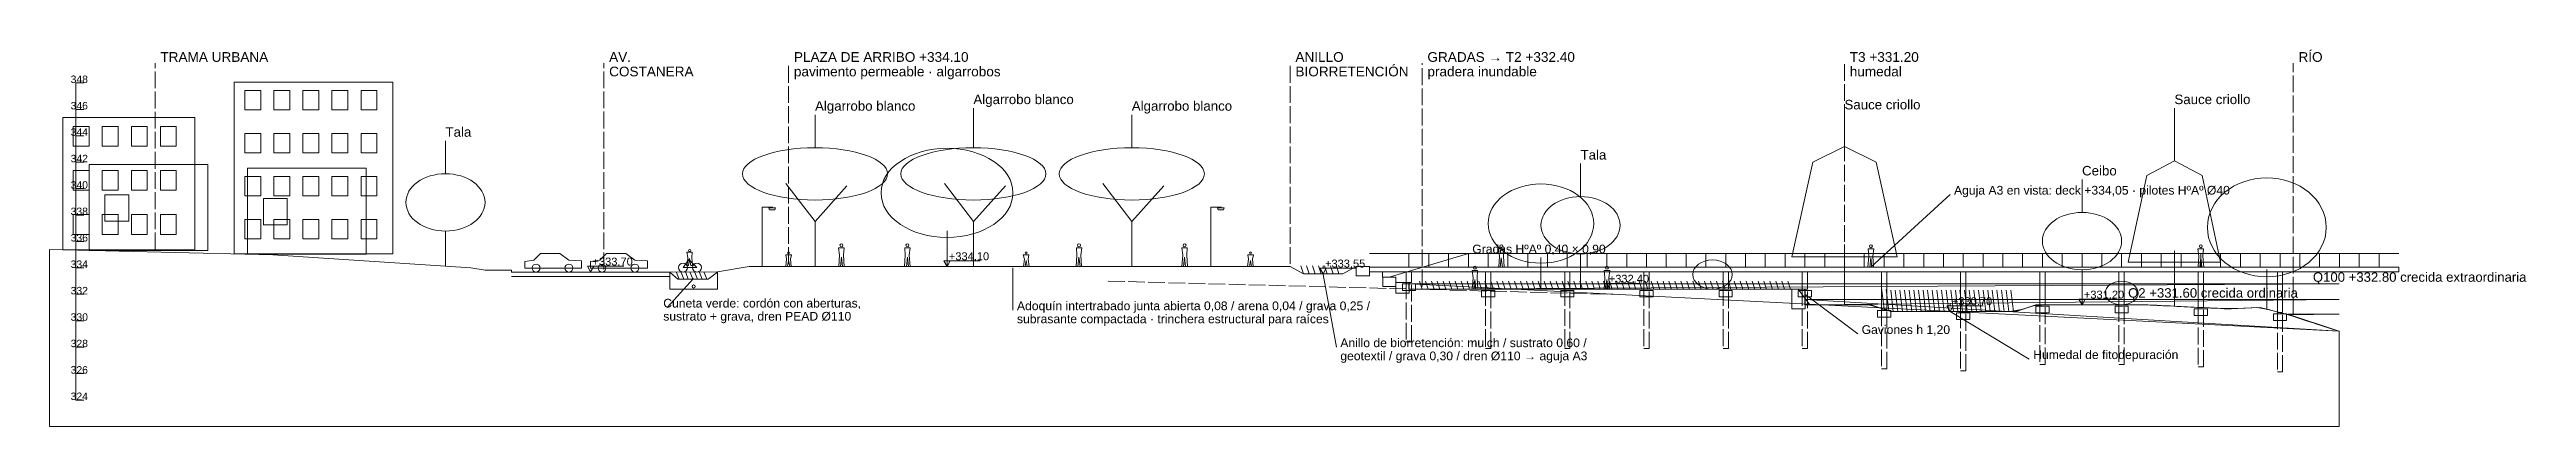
# Model space of a CAD drawing. Header units: metres. Extents: x -1097 to 1588, y -673 to 884.
# Drawn here: x 480 to 667.7, y -673 to -644.5 of the extents above; entities that cross this region are included whole.
import ezdxf

# ---------------------------------------------------------------- set-up
doc = ezdxf.new("R2010")
doc.units = ezdxf.units.M
doc.linetypes.add('DASHED', pattern=[1.524, 1.27, -0.254])
for name, color, linetype, lineweight, plot in [('CORTE-AGUA', 5, 'Continuous', 0, False), ('CORTE-ESTRUCTURA', 30, 'Continuous', 0, False), ('CORTE-TERRENO', 7, 'Continuous', 0, False), ('CORTE-TERRENO_EXIST', 9, 'Continuous', 0, False), ('CORTE-TEXTO', 7, 'Continuous', 0, False), ('CORTE-VEGETACION', 3, 'Continuous', 0, False), ('COTAS', 7, 'Continuous', 0, False), ('SUDS-CUNETA_VERDE', 3, 'Continuous', 0, False), ('SUDS-PASARELA', 30, 'Continuous', 0, False), ('TERRAZAS-GAVIONES', 8, 'Continuous', 0, False), ('VISTA-EDIFICIOS', 8, 'Continuous', 0, False), ('VISTA-FIGURAS', 8, 'Continuous', 0, False), ('VISTA-FONDO', 9, 'Continuous', 0, False)]:
    doc.layers.add(name, color=color, linetype=linetype, lineweight=lineweight, plot=plot)
doc.styles.add('ARIAL', font='arial.ttf')

msp = doc.modelspace()

# ---------------------------------------------------------------- texts
at = {"layer": 'CORTE-AGUA', "style": 'ARIAL'}
for s, p in [('Q100 +332.80 crecida extraordinaria', (651.49, -662.05)), ('Q2 +331.60 crecida ordinaria', (637.49, -663.25))]:
    msp.add_text(s, height=0.7125, dxfattribs=at).set_placement(p)
at = {"layer": 'CORTE-TEXTO', "style": 'ARIAL'}
for s, height, p in [('TRAMA URBANA', 0.7362, (488.4, -645.4)), ('AV.', 0.736, (522.4, -645.4)), ('PLAZA DE ARRIBO +334.10', 0.7362, (536.4, -645.4)), ('ANILLO', 0.736, (574.4, -645.4)), ('BIORRETENCIÓN', 0.7362, (574.4, -646.5)), ('GRADAS → T2 +332.40', 0.7362, (584.4, -645.4)), ('T3 +331.20', 0.736, (616.4, -645.4)), ('RÍO', 0.736, (650.4, -645.4)), ('348', 0.562, (481.6, -647)), ('COSTANERA', 0.736, (522.4, -646.5)), ('pavimento permeable · algarrobos', 0.7362, (536.4, -646.5)), ('pradera inundable', 0.7362, (584.4, -646.5)), ('humedal', 0.736, (616.4, -646.5)), ('346', 0.562, (481.6, -649)), ('Algarrobo blanco', 0.72, (538, -649.1)), ('Algarrobo blanco', 0.72, (550, -648.6)), ('Algarrobo blanco', 0.72, (562, -649.1)), ('Sauce criollo', 0.72, (616, -649)), ('Sauce criollo', 0.72, (641, -648.6)), ('344', 0.562, (481.6, -651)), ('Tala', 0.72, (510, -651.07)), ('342', 0.562, (481.6, -653)), ('Tala', 0.72, (596, -652.8)), ('340', 0.562, (481.6, -655)), ('Aguja A3 en vista: deck +334,05 · pilotes HºAº Ø40', 0.6587, (624.3, -655.45)), ('Ceibo', 0.72, (634, -654)), ('338', 0.562, (481.6, -657)), ('336', 0.562, (481.6, -659)), ('334', 0.562, (481.6, -661)), ('Gradas HºAº 0,40 × 0,90', 0.6587, (587.8, -659.9)), ('332', 0.562, (481.6, -663)), ('sustrato + grava, dren PEAD Ø110', 0.6587, (526.5, -664.99)), ('Cuneta verde: cordón con aberturas,', 0.6587, (526.5, -664)), ('Adoquín intertrabado junta abierta 0,08 / arena 0,04 / grava 0,25 /', 0.6587, (553.3, -664.2)), ('330', 0.562, (481.6, -665)), ('subrasante compactada · trinchera estructural para raíces', 0.6587, (553.3, -665.19)), ('Gaviones h 1,20', 0.6587, (617.3, -666)), ('328', 0.562, (481.6, -667)), ('Anillo de biorretención: mulch / sustrato 0,60 /', 0.6587, (577.8, -667)), ('geotextil / grava 0,30 / dren Ø110 → aguja A3', 0.6587, (577.8, -667.99)), ('Humedal de fitodepuración', 0.6587, (630.3, -667.9)), ('326', 0.562, (481.6, -669)), ('324', 0.562, (481.6, -671))]:
    msp.add_text(s, height=height, dxfattribs=at).set_placement(p)
at = {"layer": 'COTAS', "style": 'ARIAL'}
for s, p in [('+333.70', (521.14, -660.82)), ('+334.10', (548.14, -660.42)), ('+333.55', (576.64, -660.97)), ('+332.40', (598.14, -662.12)), ('+330.70', (624.14, -663.82)), ('+331.20', (634.14, -663.32))]:
    msp.add_text(s, height=0.6, dxfattribs=at).set_placement(p)

# ---------------------------------------------------------------- linework, layer by layer
at = {"layer": 'CORTE-AGUA'}
for points in [[(583.07, -662.2), (653.49, -665.8), (652.6, -665.51), (651.71, -665.22), (650.82, -664.93), (649.92, -664.64), (649.03, -664.39), (648.14, -664.16), (647.25, -664.01), (646.36, -664.05), (645.47, -664.08), (644.58, -664.08), (643.69, -664.03), (642.79, -663.99), (641.9, -663.95), (641.01, -663.9), (640.12, -663.86), (639.23, -663.81), (638.34, -663.8), (637.45, -663.8), (636.55, -663.8), (635.66, -663.8), (634.77, -663.8), (633.88, -663.8), (632.99, -663.8), (632.1, -663.8), (631.21, -663.8), (630.32, -663.86), (629.42, -664.16), (628.53, -664.3), (627.64, -664.3), (626.75, -664.3), (625.86, -664.3), (624.97, -664.3), (624.08, -664.3), (623.18, -664.3), (622.29, -664.3), (621.4, -664.3), (620.51, -664.3), (619.62, -664.3), (618.73, -664.04), (617.84, -663.8), (616.94, -663.8), (616.05, -663.8), (615.16, -663.8), (614.27, -663.8), (613.38, -663.8), (612.49, -662.6), (611.6, -662.6), (610.71, -662.6), (609.81, -662.6), (608.92, -662.6), (608.03, -662.6), (607.14, -662.6), (606.25, -662.6), (605.36, -662.6), (604.47, -662.6), (603.57, -662.6), (602.68, -662.6), (601.79, -662.6), (600.9, -662.6), (600.01, -662.6), (599.12, -662.6), (598.23, -662.6), (597.34, -662.6), (596.44, -662.6), (595.55, -662.6), (594.66, -662.6), (593.77, -662.6), (592.88, -662.6), (591.99, -662.6), (591.1, -662.6), (590.2, -662.6), (589.31, -662.6), (588.42, -662.6), (587.53, -662.6), (586.64, -662.6), (585.75, -662.6), (584.86, -662.6), (583.97, -662.6), (653.49, -662.2), (583.07, -662.2)], [(613.02, -663.4), (653.49, -665.8), (652.98, -665.63), (652.47, -665.47), (651.95, -665.3), (651.44, -665.13), (650.93, -664.97), (650.42, -664.8), (649.9, -664.63), (649.39, -664.48), (648.88, -664.35), (648.37, -664.22), (647.85, -664.09), (647.34, -664.01), (646.83, -664.03), (646.32, -664.05), (645.81, -664.07), (645.29, -664.09), (644.78, -664.09), (644.27, -664.06), (643.76, -664.04), (643.24, -664.01), (642.73, -663.99), (642.22, -663.96), (641.71, -663.94), (641.2, -663.91), (640.68, -663.88), (640.17, -663.86), (639.66, -663.83), (639.15, -663.81), (638.63, -663.8), (638.12, -663.8), (637.61, -663.8), (637.1, -663.8), (636.58, -663.8), (636.07, -663.8), (635.56, -663.8), (635.05, -663.8), (634.54, -663.8), (634.02, -663.8), (633.51, -663.8), (633, -663.8), (632.49, -663.8), (631.97, -663.8), (631.46, -663.8), (630.95, -663.8), (630.44, -663.82), (629.93, -663.99), (629.41, -664.16), (628.9, -664.3), (628.39, -664.3), (627.88, -664.3), (627.36, -664.3), (626.85, -664.3), (626.34, -664.3), (625.83, -664.3), (625.31, -664.3), (624.8, -664.3), (624.29, -664.3), (623.78, -664.3), (623.27, -664.3), (622.75, -664.3), (622.24, -664.3), (621.73, -664.3), (621.22, -664.3), (620.7, -664.3), (620.19, -664.3), (619.68, -664.3), (619.17, -664.19), (618.65, -664.02), (618.14, -663.85), (617.63, -663.8), (617.12, -663.8), (616.61, -663.8), (616.09, -663.8), (615.58, -663.8), (615.07, -663.8), (614.56, -663.8), (614.04, -663.8), (613.53, -663.8), (653.49, -663.4), (613.02, -663.4)], [(649.58, -664.5), (653.49, -665.8), (653.44, -665.78), (653.39, -665.77), (653.34, -665.75), (653.29, -665.74), (653.24, -665.72), (653.19, -665.7), (653.14, -665.69), (653.09, -665.67), (653.04, -665.66), (653, -665.64), (652.95, -665.62), (652.9, -665.61), (652.85, -665.59), (652.8, -665.58), (652.75, -665.56), (652.7, -665.54), (652.65, -665.53), (652.6, -665.51), (652.55, -665.49), (652.5, -665.48), (652.45, -665.46), (652.4, -665.45), (652.35, -665.43), (652.3, -665.41), (652.25, -665.4), (652.2, -665.38), (652.15, -665.37), (652.11, -665.35), (652.06, -665.33), (652.01, -665.32), (651.96, -665.3), (651.91, -665.29), (651.86, -665.27), (651.81, -665.25), (651.76, -665.24), (651.71, -665.22), (651.66, -665.21), (651.61, -665.19), (651.56, -665.17), (651.51, -665.16), (651.46, -665.14), (651.41, -665.13), (651.36, -665.11), (651.31, -665.09), (651.27, -665.08), (651.22, -665.06), (651.17, -665.04), (651.12, -665.03), (651.07, -665.01), (651.02, -665), (650.97, -664.98), (650.92, -664.96), (650.87, -664.95), (650.82, -664.93), (650.77, -664.92), (650.72, -664.9), (650.67, -664.88), (650.62, -664.87), (650.57, -664.85), (650.52, -664.84), (650.47, -664.82), (650.42, -664.8), (650.38, -664.79), (650.33, -664.77), (650.28, -664.76), (650.23, -664.74), (650.18, -664.72), (650.13, -664.71), (650.08, -664.69), (650.03, -664.68), (649.98, -664.66), (649.93, -664.64), (649.88, -664.63), (649.83, -664.61), (649.78, -664.59), (649.73, -664.58), (649.68, -664.56), (649.63, -664.55), (653.49, -664.5), (649.58, -664.5)]]:
    msp.add_lwpolyline(points, close=True, dxfattribs=at)
at = {"layer": 'CORTE-AGUA', "linetype": 'DASHED'}
for points in [[(583.07, -662.2), (653.49, -662.2)], [(613.02, -663.4), (653.49, -663.4)]]:
    msp.add_lwpolyline(points, dxfattribs=at)
at = {"layer": 'CORTE-AGUA'}
msp.add_lwpolyline([(649.58, -664.5), (653.49, -664.5)], dxfattribs=at)
at = {"layer": 'CORTE-ESTRUCTURA'}
for points in [[(483, -659.67), (483, -653.17), (492, -653.17), (492, -659.67)], [(495, -659.95), (495, -653.45), (504, -653.45), (504, -659.95)], [(484.2, -657.47), (486, -657.47), (486, -655.47), (484.2, -655.47)], [(496.2, -657.75), (498, -657.75), (498, -655.75), (496.2, -655.75)], [(582.5, -662.2), (583.5, -662.2), (583.5, -662.7), (582.5, -662.7)], [(582.8, -661.3), (583.2, -661.3), (583.2, -662.1), (582.8, -662.1)], [(588.8, -661.3), (589.2, -661.3), (589.2, -662.6), (588.8, -662.6)], [(594.8, -661.3), (595.2, -661.3), (595.2, -662.6), (594.8, -662.6)], [(600.8, -661.3), (601.2, -661.3), (601.2, -662.6), (600.8, -662.6)], [(606.8, -661.3), (607.2, -661.3), (607.2, -662.6), (606.8, -662.6)], [(612.8, -661.3), (613.2, -661.3), (613.2, -662.6), (612.8, -662.6)], [(618.8, -661.3), (619.2, -661.3), (619.2, -664.13), (618.8, -664.13)], [(624.8, -661.3), (625.2, -661.3), (625.2, -664.3), (624.8, -664.3)], [(630.8, -661.3), (631.2, -661.3), (631.2, -663.8), (630.8, -663.8)], [(636.8, -661.3), (637.2, -661.3), (637.2, -663.8), (636.8, -663.8)], [(642.8, -661.3), (643.2, -661.3), (643.2, -664), (642.8, -664)], [(648.8, -661.3), (649.2, -661.3), (649.2, -664.38), (648.8, -664.38)], [(588.5, -662.7), (589.5, -662.7), (589.5, -663.2), (588.5, -663.2)], [(594.5, -662.7), (595.5, -662.7), (595.5, -663.2), (594.5, -663.2)], [(600.5, -662.7), (601.5, -662.7), (601.5, -663.2), (600.5, -663.2)], [(606.5, -662.7), (607.5, -662.7), (607.5, -663.2), (606.5, -663.2)], [(612.5, -662.7), (613.5, -662.7), (613.5, -663.2), (612.5, -663.2)], [(618.5, -664.23), (619.5, -664.23), (619.5, -664.73), (618.5, -664.73)], [(630.5, -663.9), (631.5, -663.9), (631.5, -664.4), (630.5, -664.4)], [(636.5, -663.9), (637.5, -663.9), (637.5, -664.4), (636.5, -664.4)], [(642.5, -664.1), (643.5, -664.1), (643.5, -664.6), (642.5, -664.6)], [(624.5, -664.4), (625.5, -664.4), (625.5, -664.9), (624.5, -664.9)], [(648.5, -664.48), (649.5, -664.48), (649.5, -664.98), (648.5, -664.98)]]:
    msp.add_lwpolyline(points, close=True, dxfattribs=at)
msp.add_lwpolyline([(515, -661.66), (527, -661.66)], dxfattribs=at)
at = {"layer": 'CORTE-ESTRUCTURA', "linetype": 'DASHED'}
for points in [[(582.8, -662.1), (582.8, -666.6), (583.2, -666.6), (583.2, -662.1)], [(588.8, -662.6), (588.8, -667.1), (589.2, -667.1), (589.2, -662.6)], [(594.8, -662.6), (594.8, -667.1), (595.2, -667.1), (595.2, -662.6)], [(600.8, -662.6), (600.8, -667.1), (601.2, -667.1), (601.2, -662.6)], [(606.8, -662.6), (606.8, -667.1), (607.2, -667.1), (607.2, -662.6)], [(612.8, -662.6), (612.8, -667.1), (613.2, -667.1), (613.2, -662.6)], [(618.8, -664.13), (618.8, -668.63), (619.2, -668.63), (619.2, -664.13)], [(624.8, -664.3), (624.8, -668.8), (625.2, -668.8), (625.2, -664.3)], [(630.8, -663.8), (630.8, -668.3), (631.2, -668.3), (631.2, -663.8)], [(636.8, -663.8), (636.8, -668.3), (637.2, -668.3), (637.2, -663.8)], [(642.8, -664), (642.8, -668.5), (643.2, -668.5), (643.2, -664)], [(648.8, -664.38), (648.8, -668.88), (649.2, -668.88), (649.2, -664.38)]]:
    msp.add_lwpolyline(points, dxfattribs=at)
at = {"layer": 'CORTE-TERRENO'}
msp.add_lwpolyline([(480, -659.6), (496.92, -660), (511.93, -661), (513, -661.16), (515, -661.16), (515, -661.31), (527, -661.31), (530.6, -661.3), (533, -660.9), (574, -660.9), (575, -661.45), (578, -661.45), (579, -660.9), (580, -660.9), (580, -661.3), (581, -661.3), (581, -661.7), (582, -661.7), (582, -662.1), (583, -662.1), (583, -662.6), (613, -662.6), (613, -663.8), (618, -663.8), (619.5, -664.3), (629, -664.3), (630.5, -663.8), (639, -663.8), (645, -664.1), (647.49, -664), (649.49, -664.5), (653.49, -665.8), (653.49, -673), (480, -673)], close=True, dxfattribs=at)
msp.add_lwpolyline([(480, -659.6), (496.92, -660), (511.93, -661), (513, -661.16), (515, -661.16), (515, -661.31), (527, -661.31), (530.6, -661.3), (533, -660.9), (574, -660.9), (575, -661.45), (578, -661.45), (579, -660.9), (580, -660.9), (580, -661.3), (581, -661.3), (581, -661.7), (582, -661.7), (582, -662.1), (583, -662.1), (583, -662.6), (613, -662.6), (613, -663.8), (618, -663.8), (619.5, -664.3), (629, -664.3), (630.5, -663.8), (639, -663.8), (645, -664.1), (647.49, -664), (649.49, -664.5), (653.49, -665.8)], dxfattribs=at)
at = {"layer": 'CORTE-TERRENO_EXIST', "linetype": 'DASHED'}
msp.add_lwpolyline([(560.2, -662), (598.47, -663)], dxfattribs=at)
at = {"layer": 'CORTE-TEXTO', "linetype": 'DASHED'}
for points in [[(488, -659.59), (488, -645.5)], [(522, -661.11), (522, -645.5)], [(536, -660.7), (536, -645.5)], [(574, -660.7), (574, -645.5)], [(584, -662.4), (584, -645.5)], [(616, -663.6), (616, -645.5)], [(650, -664.47), (650, -645.5)]]:
    msp.add_lwpolyline(points, dxfattribs=at)
at = {"layer": 'CORTE-TEXTO'}
for points in [[(482, -647), (482.6, -647)], [(482, -671), (482, -647)], [(482, -649), (482.6, -649)], [(482, -651), (482.6, -651)], [(482, -653), (482.6, -653)], [(482, -655), (482.6, -655)], [(618, -660.95), (624, -655.45)], [(482, -657), (482.6, -657)], [(482, -659), (482.6, -659)], [(581.5, -661.7), (587.5, -659.9)], [(482, -661), (482.6, -661)], [(528.8, -661.8), (526.8, -664)], [(553, -661), (553, -664.2)], [(576.5, -661.5), (577.5, -667)], [(482, -663), (482.6, -663)], [(613, -663), (617, -666)], [(624, -664.3), (630, -667.9)], [(482, -665), (482.6, -665)], [(482, -667), (482.6, -667)], [(482, -669), (482.6, -669)], [(482, -671), (482.6, -671)]]:
    msp.add_lwpolyline(points, dxfattribs=at)
at = {"layer": 'CORTE-VEGETACION'}
for p, q in [((527.7, -661.86), (527.5, -661.36)), ((528.05, -661.86), (527.85, -661.36)), ((528.4, -661.86), (528.2, -661.36)), ((528.75, -661.86), (528.55, -661.36)), ((529.1, -661.86), (528.9, -661.36)), ((529.45, -661.86), (529.25, -661.36)), ((529.8, -661.86), (529.6, -661.36)), ((575, -661.45), (574.8, -660.85)), ((575.45, -661.45), (575.25, -660.85)), ((575.9, -661.45), (575.7, -660.85)), ((576.35, -661.45), (576.15, -660.85)), ((576.8, -661.45), (576.6, -660.85)), ((577.25, -661.45), (577.05, -660.85)), ((577.7, -661.45), (577.5, -660.85)), ((584, -662.6), (583.8, -662)), ((584.45, -662.6), (584.25, -662)), ((584.9, -662.6), (584.7, -662)), ((585.35, -662.6), (585.15, -662)), ((585.8, -662.6), (585.6, -662)), ((586.25, -662.6), (586.05, -662)), ((586.7, -662.6), (586.5, -662)), ((587.15, -662.6), (586.95, -662)), ((587.6, -662.6), (587.4, -662)), ((588.05, -662.6), (587.85, -662)), ((588.5, -662.6), (588.3, -662)), ((588.95, -662.6), (588.75, -662)), ((589.4, -662.6), (589.2, -662)), ((589.85, -662.6), (589.65, -662)), ((590.3, -662.6), (590.1, -662)), ((590.75, -662.6), (590.55, -662)), ((591.2, -662.6), (591, -662)), ((591.65, -662.6), (591.45, -662)), ((592.1, -662.6), (591.9, -662)), ((592.55, -662.6), (592.35, -662)), ((593, -662.6), (592.8, -662)), ((593.45, -662.6), (593.25, -662)), ((593.9, -662.6), (593.7, -662)), ((594.35, -662.6), (594.15, -662)), ((594.8, -662.6), (594.6, -662)), ((595.25, -662.6), (595.05, -662)), ((595.7, -662.6), (595.5, -662)), ((596.15, -662.6), (595.95, -662)), ((596.6, -662.6), (596.4, -662)), ((597.05, -662.6), (596.85, -662)), ((597.5, -662.6), (597.3, -662)), ((597.95, -662.6), (597.75, -662)), ((598.4, -662.6), (598.2, -662)), ((598.85, -662.6), (598.65, -662)), ((599.3, -662.6), (599.1, -662)), ((599.75, -662.6), (599.55, -662)), ((600.2, -662.6), (600, -662)), ((600.65, -662.6), (600.45, -662)), ((601.1, -662.6), (600.9, -662)), ((601.55, -662.6), (601.35, -662)), ((602, -662.6), (601.8, -662)), ((602.45, -662.6), (602.25, -662)), ((602.9, -662.6), (602.7, -662)), ((603.35, -662.6), (603.15, -662)), ((603.8, -662.6), (603.6, -662)), ((604.25, -662.6), (604.05, -662)), ((604.7, -662.6), (604.5, -662)), ((605.15, -662.6), (604.95, -662)), ((605.6, -662.6), (605.4, -662)), ((606.05, -662.6), (605.85, -662)), ((606.5, -662.6), (606.3, -662)), ((606.95, -662.6), (606.75, -662)), ((607.4, -662.6), (607.2, -662)), ((607.85, -662.6), (607.65, -662)), ((608.3, -662.6), (608.1, -662)), ((608.75, -662.6), (608.55, -662)), ((609.2, -662.6), (609, -662)), ((609.65, -662.6), (609.45, -662)), ((610.1, -662.6), (609.9, -662)), ((610.55, -662.6), (610.35, -662)), ((611, -662.6), (610.8, -662)), ((611.45, -662.6), (611.25, -662)), ((611.9, -662.6), (611.7, -662)), ((619, -664.13), (618.8, -662.51)), ((619.35, -664.25), (619.15, -662.63)), ((619.7, -664.3), (619.5, -662.68)), ((620.05, -664.3), (619.85, -662.68)), ((620.4, -664.3), (620.2, -662.68)), ((620.75, -664.3), (620.55, -662.68)), ((621.1, -664.3), (620.9, -662.68)), ((621.45, -664.3), (621.25, -662.68)), ((621.8, -664.3), (621.6, -662.68)), ((622.15, -664.3), (621.95, -662.68)), ((622.5, -664.3), (622.3, -662.68)), ((622.85, -664.3), (622.65, -662.68)), ((623.2, -664.3), (623, -662.68)), ((623.55, -664.3), (623.35, -662.68)), ((623.9, -664.3), (623.7, -662.68)), ((624.25, -664.3), (624.05, -662.68)), ((624.6, -664.3), (624.4, -662.68)), ((624.95, -664.3), (624.75, -662.68)), ((625.3, -664.3), (625.1, -662.68)), ((625.65, -664.3), (625.45, -662.68)), ((626, -664.3), (625.8, -662.68)), ((626.35, -664.3), (626.15, -662.68)), ((626.7, -664.3), (626.5, -662.68)), ((627.05, -664.3), (626.85, -662.68)), ((627.4, -664.3), (627.2, -662.68)), ((627.75, -664.3), (627.55, -662.68)), ((628.1, -664.3), (627.9, -662.68)), ((628.45, -664.3), (628.25, -662.68)), ((628.8, -664.3), (628.6, -662.68))]:
    msp.add_line(p, q, dxfattribs=at)
for points in [[(550, -651.9), (550, -648.9)], [(616, -651.8), (616, -649.3)], [(641, -652.9), (641, -648.9)], [(538, -651.9), (538, -649.4)], [(562, -651.9), (562, -649.4)], [(510, -653.87), (510, -651.37)], [(596, -655.6), (596, -653.1)], [(538, -657.48), (535.8, -654.6)], [(538, -657.48), (540.42, -654.78)], [(550, -657.48), (547.8, -654.6)], [(550, -657.48), (552.42, -654.78)], [(562, -657.48), (559.8, -654.6)], [(562, -657.48), (564.42, -654.78)], [(634, -656.8), (634, -654.3)], [(510, -660.87), (510, -658.21)], [(538, -660.9), (538, -657.48)], [(550, -660.9), (550, -657.48)], [(562, -660.9), (562, -657.48)], [(596, -662.6), (596, -659.94)], [(616, -663.8), (616, -659.24)], [(641, -663.9), (641, -659.72)], [(634, -663.8), (634, -661.14)]]:
    msp.add_lwpolyline(points, dxfattribs=at)
for points in [[(612, -660.15), (613.6, -653), (616, -651.8), (618.4, -653), (620, -660.15)], [(637.5, -660.56), (638.9, -654), (641, -652.9), (643.1, -654), (644.5, -660.56)]]:
    msp.add_lwpolyline(points, close=True, dxfattribs=at)
for centre, major_axis, ratio in [((538, -653.88), (5.5, 0), 0.36), ((550, -653.88), (5.5, 0), 0.36), ((562, -653.88), (5.5, 0), 0.36), ((510, -656.04), (3, 0), 0.723333), ((596, -657.77), (3, 0), 0.723333), ((634, -658.97), (3, 0), 0.723333), ((606, -661.5), (1.5, 0), 0.733333), ((637, -662.9), (1.25, 0), 0.72)]:
    msp.add_ellipse(centre, major_axis=major_axis, ratio=ratio, dxfattribs=at)
at = {"layer": 'COTAS'}
for points in [[(547.76, -660.47), (548.24, -660.47), (548, -660.9)], [(520.76, -660.87), (521.24, -660.87), (521, -661.3)], [(576.26, -661.02), (576.74, -661.02), (576.5, -661.45)], [(597.76, -662.17), (598.24, -662.17), (598, -662.6)], [(623.76, -663.87), (624.24, -663.87), (624, -664.3)], [(633.76, -663.37), (634.24, -663.37), (634, -663.8)]]:
    msp.add_lwpolyline(points, close=True, dxfattribs=at)
for points in [[(548, -660.47), (548, -660.29)], [(548, -660.47), (550.52, -660.47)], [(521, -660.87), (521, -660.69)], [(521, -660.87), (523.52, -660.87)], [(576.5, -661.02), (576.5, -660.84)], [(576.5, -661.02), (579.02, -661.02)], [(598, -662.17), (598, -661.99)], [(598, -662.17), (600.52, -662.17)], [(624, -663.87), (624, -663.69)], [(624, -663.87), (626.52, -663.87)], [(634, -663.37), (634, -663.19)], [(634, -663.37), (636.52, -663.37)]]:
    msp.add_lwpolyline(points, dxfattribs=at)
at = {"layer": 'SUDS-CUNETA_VERDE'}
msp.add_lwpolyline([(527, -661.31), (527.6, -661.86), (529.9, -661.86), (530.6, -661.31), (530.6, -662.61), (527, -662.61)], close=True, dxfattribs=at)
msp.add_lwpolyline([(527, -661.31), (527.6, -661.86), (529.9, -661.86), (530.6, -661.31)], dxfattribs=at)
msp.add_circle((528.8, -662.41), 0.12, dxfattribs=at)
at = {"layer": 'SUDS-PASARELA'}
for points in [[(580, -659.9), (658, -659.9)], [(583, -660.95), (583, -659.9)], [(584.5, -660.95), (584.5, -659.9)], [(586, -660.95), (586, -659.9)], [(587.5, -660.95), (587.5, -659.9)], [(589, -660.95), (589, -659.9)], [(590.5, -660.95), (590.5, -659.9)], [(592, -660.95), (592, -659.9)], [(593.5, -660.95), (593.5, -659.9)], [(595, -660.95), (595, -659.9)], [(596.5, -660.95), (596.5, -659.9)], [(598, -660.95), (598, -659.9)], [(599.5, -660.95), (599.5, -659.9)], [(601, -660.95), (601, -659.9)], [(602.5, -660.95), (602.5, -659.9)], [(604, -660.95), (604, -659.9)], [(605.5, -660.95), (605.5, -659.9)], [(607, -660.95), (607, -659.9)], [(608.5, -660.95), (608.5, -659.9)], [(610, -660.95), (610, -659.9)], [(611.5, -660.95), (611.5, -659.9)], [(613, -660.95), (613, -659.9)], [(614.5, -660.95), (614.5, -659.9)], [(616, -660.95), (616, -659.9)], [(617.5, -660.95), (617.5, -659.9)], [(619, -660.95), (619, -659.9)], [(620.5, -660.95), (620.5, -659.9)], [(622, -660.95), (622, -659.9)], [(623.5, -660.95), (623.5, -659.9)], [(625, -660.95), (625, -659.9)], [(626.5, -660.95), (626.5, -659.9)], [(628, -660.95), (628, -659.9)], [(629.5, -660.95), (629.5, -659.9)], [(631, -660.95), (631, -659.9)], [(632.5, -660.95), (632.5, -659.9)], [(634, -660.95), (634, -659.9)], [(635.5, -660.95), (635.5, -659.9)], [(637, -660.95), (637, -659.9)], [(638.5, -660.95), (638.5, -659.9)], [(640, -660.95), (640, -659.9)], [(641.5, -660.95), (641.5, -659.9)], [(643, -660.95), (643, -659.9)], [(644.5, -660.95), (644.5, -659.9)], [(646, -660.95), (646, -659.9)], [(647.5, -660.95), (647.5, -659.9)], [(649, -660.95), (649, -659.9)], [(650.5, -660.95), (650.5, -659.9)], [(652, -660.95), (652, -659.9)], [(653.5, -660.95), (653.5, -659.9)], [(655, -660.95), (655, -659.9)], [(656.5, -660.95), (656.5, -659.9)]]:
    msp.add_lwpolyline(points, dxfattribs=at)
msp.add_lwpolyline([(580, -660.95), (658, -660.95), (658, -661.3), (580, -661.3)], close=True, dxfattribs=at)
at = {"layer": 'TERRAZAS-GAVIONES'}
for points in [[(579.01, -661.6), (580.01, -661.6), (580.01, -660.9), (579.01, -660.9)], [(581.01, -662.4), (582.01, -662.4), (582.01, -661.7), (581.01, -661.7)], [(582.01, -662.9), (583.01, -662.9), (583.01, -662.1), (582.01, -662.1)], [(612.01, -664.1), (613.01, -664.1), (613.01, -662.6), (612.01, -662.6)]]:
    msp.add_lwpolyline(points, close=True, dxfattribs=at)
for points in [[(579.01, -661.6), (580.01, -661.6), (580.01, -660.9), (579.01, -660.9), (579.01, -661.6)], [(581.01, -662.4), (582.01, -662.4), (582.01, -661.7), (581.01, -661.7), (581.01, -662.4)], [(582.01, -662.9), (583.01, -662.9), (583.01, -662.1), (582.01, -662.1), (582.01, -662.9)], [(612.01, -664.1), (613.01, -664.1), (613.01, -662.6), (612.01, -662.6), (612.01, -664.1)]]:
    msp.add_lwpolyline(points, dxfattribs=at)
at = {"layer": 'VISTA-EDIFICIOS'}
for points in [[(494, -659.93), (506, -659.93), (506, -646.93), (494, -646.93)], [(494.8, -649.04), (496, -649.04), (496, -647.58), (494.8, -647.58)], [(497, -649.04), (498.2, -649.04), (498.2, -647.58), (497, -647.58)], [(499.2, -649.04), (500.4, -649.04), (500.4, -647.58), (499.2, -647.58)], [(501.4, -649.04), (502.6, -649.04), (502.6, -647.58), (501.4, -647.58)], [(503.6, -649.04), (504.8, -649.04), (504.8, -647.58), (503.6, -647.58)], [(481, -659.62), (491, -659.62), (491, -649.62), (481, -649.62)], [(481.8, -651.79), (483, -651.79), (483, -650.29), (481.8, -650.29)], [(484, -651.79), (485.2, -651.79), (485.2, -650.29), (484, -650.29)], [(486.2, -651.79), (487.4, -651.79), (487.4, -650.29), (486.2, -650.29)], [(488.4, -651.79), (489.6, -651.79), (489.6, -650.29), (488.4, -650.29)], [(494.8, -652.29), (496, -652.29), (496, -650.83), (494.8, -650.83)], [(497, -652.29), (498.2, -652.29), (498.2, -650.83), (497, -650.83)], [(499.2, -652.29), (500.4, -652.29), (500.4, -650.83), (499.2, -650.83)], [(501.4, -652.29), (502.6, -652.29), (502.6, -650.83), (501.4, -650.83)], [(503.6, -652.29), (504.8, -652.29), (504.8, -650.83), (503.6, -650.83)], [(481.8, -655.12), (483, -655.12), (483, -653.62), (481.8, -653.62)], [(484, -655.12), (485.2, -655.12), (485.2, -653.62), (484, -653.62)], [(486.2, -655.12), (487.4, -655.12), (487.4, -653.62), (486.2, -653.62)], [(488.4, -655.12), (489.6, -655.12), (489.6, -653.62), (488.4, -653.62)], [(494.8, -655.54), (496, -655.54), (496, -654.08), (494.8, -654.08)], [(497, -655.54), (498.2, -655.54), (498.2, -654.08), (497, -654.08)], [(499.2, -655.54), (500.4, -655.54), (500.4, -654.08), (499.2, -654.08)], [(501.4, -655.54), (502.6, -655.54), (502.6, -654.08), (501.4, -654.08)], [(503.6, -655.54), (504.8, -655.54), (504.8, -654.08), (503.6, -654.08)], [(481.8, -658.46), (483, -658.46), (483, -656.96), (481.8, -656.96)], [(484, -658.46), (485.2, -658.46), (485.2, -656.96), (484, -656.96)], [(486.2, -658.46), (487.4, -658.46), (487.4, -656.96), (486.2, -656.96)], [(488.4, -658.46), (489.6, -658.46), (489.6, -656.96), (488.4, -656.96)], [(494.8, -658.79), (496, -658.79), (496, -657.33), (494.8, -657.33)], [(497, -658.79), (498.2, -658.79), (498.2, -657.33), (497, -657.33)], [(499.2, -658.79), (500.4, -658.79), (500.4, -657.33), (499.2, -657.33)], [(501.4, -658.79), (502.6, -658.79), (502.6, -657.33), (501.4, -657.33)], [(503.6, -658.79), (504.8, -658.79), (504.8, -657.33), (503.6, -657.33)]]:
    msp.add_lwpolyline(points, close=True, dxfattribs=at)
at = {"layer": 'VISTA-FIGURAS'}
for points in [[(534, -660.9), (534, -656.4), (534.8, -656.4)], [(568, -660.9), (568, -656.4), (568.8, -656.4)], [(528, -660.97), (528.45, -660.36), (529.05, -660.97), (528.5, -660.97), (528, -660.97)]]:
    msp.add_lwpolyline(points, dxfattribs=at)
for points in [[(534.5, -656.45), (535, -656.45), (534.95, -656.6), (534.55, -656.6)], [(568.5, -656.45), (569, -656.45), (568.95, -656.6), (568.55, -656.6)], [(516, -661.01), (520.3, -661.01), (520.3, -660.46), (519.35, -660.41), (518.67, -659.91), (517.2, -659.91), (516.69, -660.41), (516, -660.51)], [(521, -661.01), (525.3, -661.01), (525.3, -660.46), (524.35, -660.41), (523.67, -659.91), (522.2, -659.91), (521.69, -660.41), (521, -660.51)], [(528.28, -659.82), (528.7, -659.82), (528.66, -660.21), (528.72, -660.81), (528.58, -660.81), (528.5, -660.3), (528.42, -660.81), (528.3, -660.81), (528.36, -660.21)], [(536.22, -660), (535.8, -660), (535.84, -660.35), (535.78, -660.9), (535.92, -660.9), (536, -660.44), (536.08, -660.9), (536.2, -660.9), (536.14, -660.35)], [(539.78, -659.49), (540.2, -659.49), (540.16, -660.04), (540.22, -660.9), (540.08, -660.9), (540, -660.18), (539.92, -660.9), (539.8, -660.9), (539.86, -660.04)], [(545.22, -659.49), (544.8, -659.49), (544.84, -660.04), (544.78, -660.9), (544.92, -660.9), (545, -660.18), (545.08, -660.9), (545.2, -660.9), (545.14, -660.04)], [(553.78, -660), (554.2, -660), (554.16, -660.35), (554.22, -660.9), (554.08, -660.9), (554, -660.44), (553.92, -660.9), (553.8, -660.9), (553.86, -660.35)], [(558.22, -659.49), (557.8, -659.49), (557.84, -660.04), (557.78, -660.9), (557.92, -660.9), (558, -660.18), (558.08, -660.9), (558.2, -660.9), (558.14, -660.04)], [(565.78, -659.49), (566.2, -659.49), (566.16, -660.04), (566.22, -660.9), (566.08, -660.9), (566, -660.18), (565.92, -660.9), (565.8, -660.9), (565.86, -660.04)], [(571.22, -660), (570.8, -660), (570.84, -660.35), (570.78, -660.9), (570.92, -660.9), (571, -660.44), (571.08, -660.9), (571.2, -660.9), (571.14, -660.35)], [(589.78, -659.56), (590.2, -659.56), (590.16, -660.1), (590.22, -660.95), (590.08, -660.95), (590, -660.24), (589.92, -660.95), (589.8, -660.95), (589.86, -660.1)], [(618.22, -659.56), (617.8, -659.56), (617.84, -660.1), (617.78, -660.95), (617.92, -660.95), (618, -660.24), (618.08, -660.95), (618.2, -660.95), (618.14, -660.1)], [(642.78, -659.56), (643.2, -659.56), (643.16, -660.1), (643.22, -660.95), (643.08, -660.95), (643, -660.24), (642.92, -660.95), (642.8, -660.95), (642.86, -660.1)], [(587.78, -661.19), (588.2, -661.19), (588.16, -661.74), (588.22, -662.6), (588.08, -662.6), (588, -661.88), (587.92, -662.6), (587.8, -662.6), (587.86, -661.74)], [(598.22, -661.19), (597.8, -661.19), (597.84, -661.74), (597.78, -662.6), (597.92, -662.6), (598, -661.88), (598.08, -662.6), (598.2, -662.6), (598.14, -661.74)]]:
    msp.add_lwpolyline(points, close=True, dxfattribs=at)
for centre, radius in [((528.5, -659.69), 0.078), ((536, -659.87), 0.0715), ((540, -659.29), 0.112), ((545, -659.29), 0.112), ((554, -659.87), 0.0715), ((558, -659.29), 0.112), ((566, -659.29), 0.112), ((571, -659.87), 0.0715), ((590, -659.36), 0.111), ((618, -659.36), 0.111), ((643, -659.36), 0.111), ((516.86, -661.01), 0.3), ((519.35, -661.01), 0.3), ((521.86, -661.01), 0.3), ((524.35, -661.01), 0.3), ((528, -660.97), 0.34), ((529.05, -660.97), 0.34), ((588, -660.99), 0.112), ((598, -660.99), 0.112)]:
    msp.add_circle(centre, radius, dxfattribs=at)
at = {"layer": 'VISTA-FONDO'}
for points in [[(548, -660.9), (548, -658.2)], [(593, -662.6), (593, -660.2)], [(648, -664.13), (648, -661.13)]]:
    msp.add_lwpolyline(points, dxfattribs=at)
for centre, major_axis, ratio in [((548, -655.32), (5, 0), 0.675), ((593, -657.64), (4, 0), 0.75), ((648, -657.93), (4.5, 0), 0.833333)]:
    msp.add_ellipse(centre, major_axis=major_axis, ratio=ratio, dxfattribs=at)

msp.set_redraw_order([(e.dxf.handle, doc.entitydb.next_handle()) for e in msp.query("TEXT MTEXT ATTDEF DIMENSION ARC_DIMENSION")])  # texts and dimensions are drawn at this point

doc.saveas('drawing.dxf')
